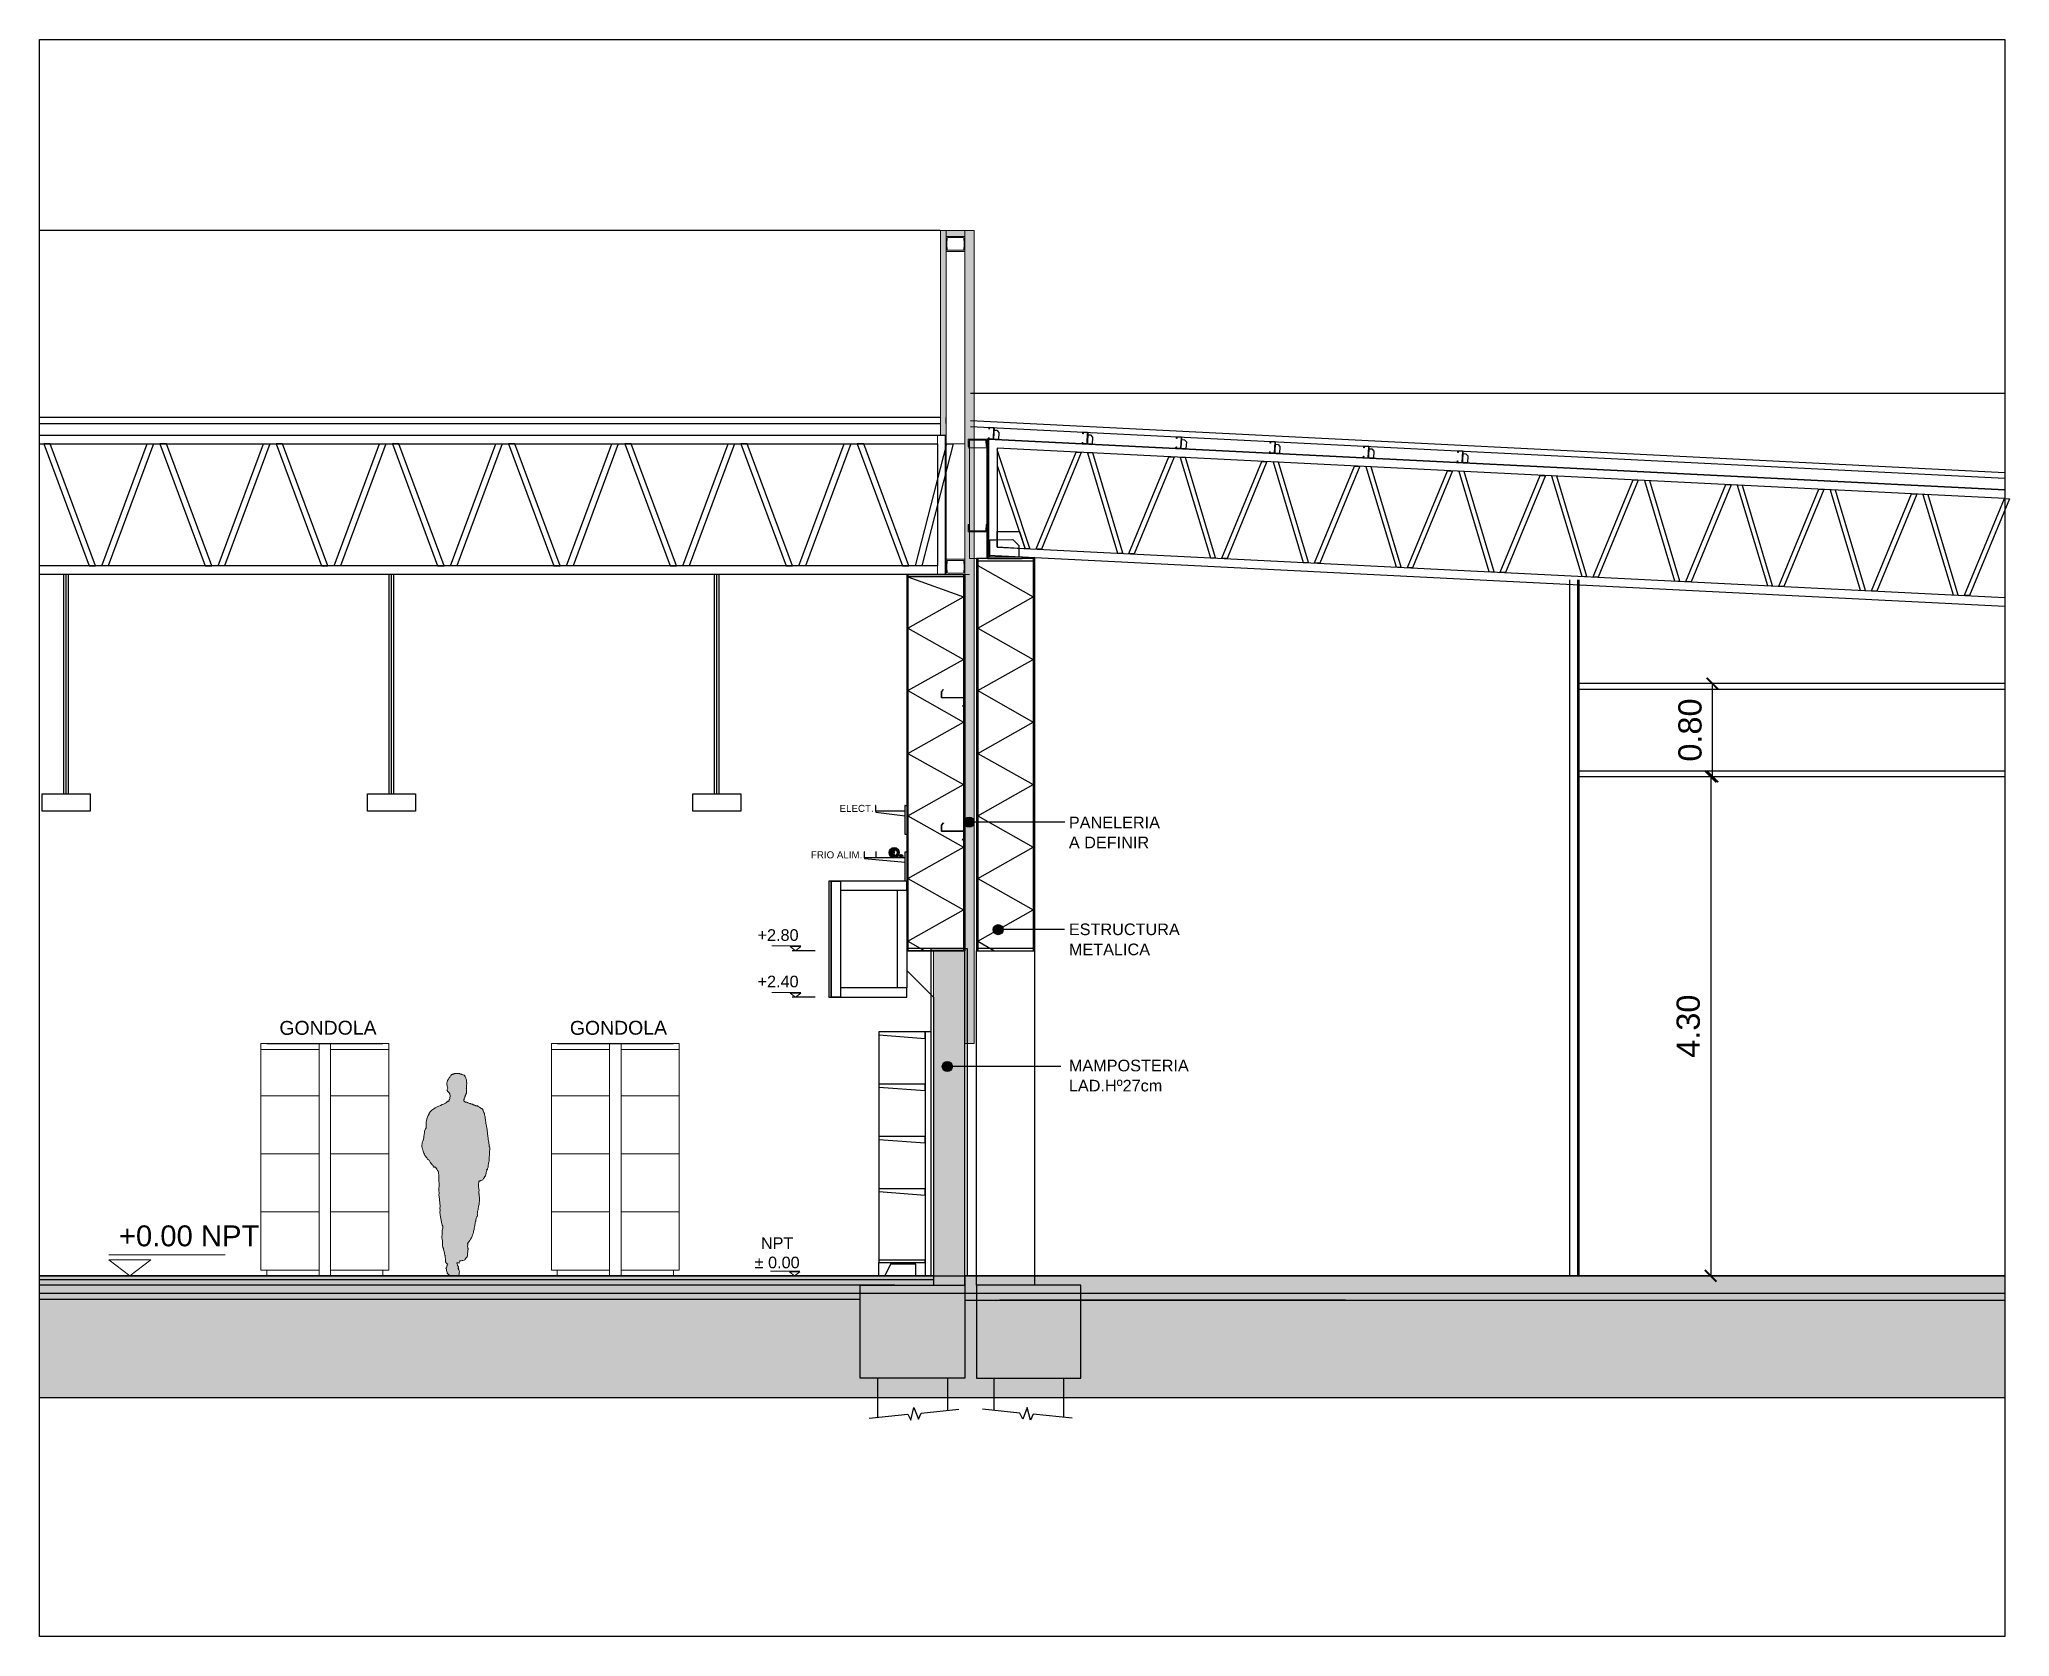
# Model space of a CAD drawing. Header units: inches. Extents: x -309 to 190, y -1585 to -1350.
# Drawn here: x -12.25 to 4.71, y -1411.62 to -1397.86 of the extents above; entities that cross this region are included whole.
import ezdxf

# ---------------------------------------------------------------- set-up
doc = ezdxf.new("R2010")
doc.units = ezdxf.units.IN
doc.header["$MEASUREMENT"] = 0
doc.header["$PDMODE"] = 3
doc.linetypes.add('HIDDEN', pattern=[0.375, 0.25, -0.125])
doc.layers.get('0').update_dxf_attribs({"color": 9, "linetype": 'CONTINUOUS'})
doc.layers.get('DEFPOINTS').update_dxf_attribs({"color": 9, "linetype": 'CONTINUOUS'})
for name, color, linetype, lineweight in [('.1', 9, 'CONTINUOUS', 0), ('cotas', 9, 'CONTINUOUS', 15), ('LOGO SOMBRA', 9, 'CONTINUOUS', 18), ('MUR_REF_MUROS', 9, 'CONTINUOUS', 9), ('MURO 27', 9, 'CONTINUOUS', 9), ('OT_SECCION_EDIFICIO', 9, 'CONTINUOUS', 15), ('referencias 01', 9, 'CONTINUOUS', 18)]:
    doc.layers.add(name, color=color, linetype=linetype, lineweight=lineweight)
for name, color, linetype in [('0-TISI-TITULOS', 9, 'CONTINUOUS'), ('0.50', 9, 'CONTINUOUS'), ('01-TISI-COTAS', 9, 'CONTINUOUS'), ('02', 9, 'CONTINUOUS'), ('10-TEXTO', 9, 'CONTINUOUS'), ('10-TEXTO-20', 9, 'CONTINUOUS'), ('color gris', 9, 'CONTINUOUS'), ('COLOR MURO MUNI', 9, 'CONTINUOUS'), ('condensador', 9, 'HIDDEN'), ('COT', 9, 'CONTINUOUS'), ('COTA REPLANTEO EJE 1', 9, 'CONTINUOUS'), ('ESTRUCTURAS', 9, 'CONTINUOUS'), ('FMR ESTRUCTURA H°A°', 9, 'CONTINUOUS'), ('ladrillo h', 9, 'CONTINUOUS'), ('REVOQUE', 9, 'CONTINUOUS'), ('TEXTOS', 9, 'CONTINUOUS'), ('V1', 9, 'CONTINUOUS')]:
    doc.layers.add(name, color=color, linetype=linetype)
doc.styles.add('COTAS', font='arial.ttf')
doc.styles.add('ROMANS', font='arial.ttf')
doc.dimstyles.new('SERR', dxfattribs={"dimscale": 0, "dimtxt": 0.2, "dimasz": 0.1, "dimexe": 0, "dimexo": 0, "dimgap": 0.09, "dimtad": 1, "dimzin": 0, "dimdsep": 46, "dimtxsty": 'ROMANS', "dimblk1": 'ARCHTICK', "dimblk2": 'ARCHTICK', "dimsah": 1, "dimcen": 0, "dimclrd": 9, "dimclre": 9, "dimclrt": 9, "dimadec": 0, "dimazin": 0, "dimtfac": 1, "dimtix": 1, "dimtofl": 0, "dimtmove": 2, "dimatfit": 3, "dimldrblk": 'ARCHTICK', "dimfxl": 1, "dimtolj": 1, "dimtzin": 0, "dimarcsym": 0})

msp = doc.modelspace()

# ---------------------------------------------------------------- texts
at = {"layer": '10-TEXTO', "style": 'ROMANS'}
for p in [(-10.185, -1406.434), (-7.685, -1406.434)]:
    msp.add_text('GONDOLA', height=0.1197, rotation=0.191, dxfattribs=at).set_placement(p)
at = {"layer": '10-TEXTO-20', "style": 'ROMANS'}
for s, p in [('PANELERIA', (-3.39, -1404.655)), ('A DEFINIR', (-3.39, -1404.827)), ('ESTRUCTURA', (-3.39, -1405.575)), ('METALICA', (-3.39, -1405.748)), ('MAMPOSTERIA', (-3.39, -1406.748)), ('LAD.Hº27cm', (-3.39, -1406.921))]:
    msp.add_text(s, height=0.1, dxfattribs=at).set_placement(p)
at = {"layer": '10-TEXTO-20', "char_height": 0.1, "attachment_point": 5, "style": 'ROMANS'}
for s, insert in [('\\A1;+2.80', (-5.893, -1405.575)), ('\\A1;+2.40', (-5.893, -1405.975)), ('\\A1;NPT\\P%%P 0.00', (-5.901, -1408.311))]:
    msp.add_mtext(s, dxfattribs=dict(at, insert=insert))
at = {"layer": 'cotas', "insert": (-10.962, -1408.166, 0), "char_height": 0.18, "attachment_point": 5, "style": 'COTAS'}
msp.add_mtext('\\A1;+0.00 NPT', dxfattribs=at)
at = {"layer": 'TEXTOS', "char_height": 0.06, "attachment_point": 5, "style": 'COTAS'}
for s, insert in [('\\A1;ELECT.', (-5.217, -1404.484)), ('\\A1;FRIO ALIM.', (-5.389, -1404.884))]:
    msp.add_mtext(s, dxfattribs=dict(at, insert=insert))

# ---------------------------------------------------------------- blocks, each defined once
blk = doc.blocks.new('Z 20060252')
at = {"layer": '01-TISI-COTAS', "ltscale": 3}
for p, q in [((-196, 2), (-4, 2)), ((-196, 0), (-4, 0)), ((-16, 74), (-17, 73)), ((-2, 55), (-17, 73)), ((-1, 56), (-16, 74)), ((-2, 4), (-2, 54)), ((0, 4), (0, 54)), ((-200, -2), (-200, -56)), ((-198, -2), (-198, -56)), ((-198, -59), (-180, -73)), ((-197, -58), (-179, -72)), ((-180, -73), (-179, -72))]:
    blk.add_line(p, q, dxfattribs=at)
for centre, radius, start, end in [((-196, -2), 4, 90, 180), ((-196, -2), 2, 90, 180), ((-4, 4), 2, 270, 0), ((-4, 4), 4, 270, 0), ((-4, 54), 2, 0, 39.6404), ((-4, 54), 4, 0, 39.6404), ((-196, -56), 4, 180, 231.9339), ((-196, -56), 2, 180, 231.9339)]:
    blk.add_arc(centre, radius, start, end, dxfattribs=at)
blk = doc.blocks.new('_ARCHTICK')
at = {"color": 0, "linetype": 'ByBlock', "const_width": 0.15}
blk.add_lwpolyline([(-0.5, -0.5), (0.5, 0.5)], dxfattribs=at)
blk = doc.blocks.new('*D137')
at = {"layer": 'COLOR MURO MUNI', "color": 9, "lineweight": -2, "transparency": 16777216}
for p, q in [((2.149, -1404.209), (2.134, -1404.209)), ((2.134, -1404.209), (2.134, -1408.509)), ((2.149, -1408.509), (2.134, -1408.509))]:
    blk.add_line(p, q, dxfattribs=at)
at = {"layer": 'DEFPOINTS', "color": 0, "transparency": 16777216}
for p in [(2.149, -1404.209), (2.134, -1408.509), (2.149, -1408.509, 0)]:
    blk.add_point(p, dxfattribs=at)
at = {"layer": 'COLOR MURO MUNI', "color": 9, "lineweight": -2, "transparency": 16777216, "xscale": 0.1, "yscale": 0.1, "zscale": 0.1}
for p, rotation in [((2.134, -1404.209), 90), ((2.134, -1408.509), 270)]:
    blk.add_blockref('_ARCHTICK', p, dxfattribs=dict(at, rotation=rotation))
at = {"layer": 'COLOR MURO MUNI', "color": 9, "transparency": 16777216, "insert": (1.942, -1406.359), "char_height": 0.2, "attachment_point": 5, "rotation": 90, "style": 'ROMANS'}
blk.add_mtext('\\A1;4.30', dxfattribs=at)
blk = doc.blocks.new('*D138')
at = {"layer": 'COLOR MURO MUNI', "color": 9, "lineweight": -2, "transparency": 16777216}
for p, q in [((2.149, -1404.209), (2.149, -1403.409)), ((2.134, -1404.209), (2.149, -1404.209))]:
    blk.add_line(p, q, dxfattribs=at)
at = {"layer": 'DEFPOINTS', "color": 0, "transparency": 16777216}
for p in [(2.149, -1403.409), (2.149, -1403.409), (2.134, -1404.209)]:
    blk.add_point(p, dxfattribs=at)
at = {"layer": 'COLOR MURO MUNI', "color": 9, "lineweight": -2, "transparency": 16777216, "xscale": 0.1, "yscale": 0.1, "zscale": 0.1}
for p, rotation in [((2.149, -1403.409), 90), ((2.149, -1404.209), 270)]:
    blk.add_blockref('_ARCHTICK', p, dxfattribs=dict(at, rotation=rotation))
at = {"layer": 'COLOR MURO MUNI', "color": 9, "transparency": 16777216, "insert": (1.957, -1403.809), "char_height": 0.2, "attachment_point": 5, "rotation": 90, "style": 'ROMANS'}
blk.add_mtext('\\A1;0.80', dxfattribs=at)

# ---------------------------------------------------------------- dimensions: what is measured, and where the dimension line sits
at = {"layer": 'COLOR MURO MUNI'}
for base, p1, p2, picture, middle in [((2.149, -1403.409), (2.134, -1404.209), (2.149, -1403.409), '*D138', (1.957, -1403.809)), ((2.134, -1408.509), (2.149, -1404.209), (2.149, -1408.509, 0), '*D137', (1.942, -1406.359))]:
    dim = msp.add_linear_dim(base=base, p1=p1, p2=p2, angle=90, dimstyle='SERR', override={"dimscale": 1, "dimfxl": 0, "dimarcsym": 1}, dxfattribs=at)
    dim.commit()
    dim.dimension.update_dxf_attribs({"geometry": picture, "text_midpoint": middle})

# ---------------------------------------------------------------- hatches: boundary and pattern name
at = {"layer": '.1', "lineweight": 0, "ltscale": 0.05}
msp.add_hatch(color=256, dxfattribs=at).paths.add_polyline_path([(-8.633, -1408.382), (-8.635, -1408.387), (-8.638, -1408.394), (-8.639, -1408.399), (-8.643, -1408.398), (-8.651, -1408.397), (-8.657, -1408.397), (-8.658, -1408.399), (-8.654, -1408.408), (-8.653, -1408.414), (-8.652, -1408.42), (-8.644, -1408.43), (-8.645, -1408.441), (-8.64, -1408.445), (-8.645, -1408.446), (-8.643, -1408.453), (-8.642, -1408.457), (-8.639, -1408.463), (-8.635, -1408.475), (-8.637, -1408.482), (-8.637, -1408.489), (-8.639, -1408.496), (-8.642, -1408.503), (-8.648, -1408.508), (-8.657, -1408.508), (-8.661, -1408.508), (-8.67, -1408.508), (-8.673, -1408.508), (-8.678, -1408.508), (-8.683, -1408.509), (-8.689, -1408.51), (-8.7, -1408.512), (-8.709, -1408.512), (-8.715, -1408.508), (-8.722, -1408.504), (-8.728, -1408.499), (-8.735, -1408.492), (-8.737, -1408.49), (-8.74, -1408.485), (-8.741, -1408.479), (-8.743, -1408.472), (-8.746, -1408.464), (-8.748, -1408.456), (-8.749, -1408.443), (-8.752, -1408.446), (-8.749, -1408.436), (-8.743, -1408.435), (-8.743, -1408.425), (-8.742, -1408.417), (-8.737, -1408.416), (-8.736, -1408.405), (-8.747, -1408.406), (-8.748, -1408.405), (-8.75, -1408.399), (-8.751, -1408.396), (-8.752, -1408.393), (-8.753, -1408.391), (-8.754, -1408.387), (-8.755, -1408.382), (-8.755, -1408.376), (-8.756, -1408.369), (-8.756, -1408.361), (-8.757, -1408.354), (-8.758, -1408.349), (-8.759, -1408.343), (-8.759, -1408.335), (-8.761, -1408.33), (-8.763, -1408.32), (-8.764, -1408.312), (-8.767, -1408.303), (-8.77, -1408.291), (-8.772, -1408.281), (-8.774, -1408.274), (-8.777, -1408.266), (-8.779, -1408.258), (-8.781, -1408.251), (-8.781, -1408.239), (-8.781, -1408.22), (-8.782, -1408.207), (-8.784, -1408.193), (-8.786, -1408.182), (-8.786, -1408.166), (-8.785, -1408.155), (-8.785, -1408.142), (-8.784, -1408.128), (-8.784, -1408.122), (-8.781, -1408.106), (-8.779, -1408.097), (-8.779, -1408.082), (-8.783, -1408.073), (-8.788, -1408.059), (-8.79, -1408.05), (-8.794, -1408.029), (-8.798, -1408.002), (-8.8, -1407.983), (-8.803, -1407.961), (-8.802, -1407.946), (-8.803, -1407.925), (-8.802, -1407.913), (-8.804, -1407.881), (-8.805, -1407.872), (-8.806, -1407.864), (-8.807, -1407.847), (-8.81, -1407.831), (-8.812, -1407.811), (-8.811, -1407.8), (-8.813, -1407.77), (-8.812, -1407.76), (-8.811, -1407.732), (-8.811, -1407.719), (-8.813, -1407.686), (-8.813, -1407.679), (-8.814, -1407.66), (-8.814, -1407.645), (-8.815, -1407.622), (-8.815, -1407.614), (-8.819, -1407.609), (-8.823, -1407.601), (-8.827, -1407.595), (-8.831, -1407.589), (-8.836, -1407.582), (-8.841, -1407.574), (-8.846, -1407.573), (-8.851, -1407.571), (-8.854, -1407.574), (-8.858, -1407.573), (-8.861, -1407.568), (-8.863, -1407.559), (-8.869, -1407.553), (-8.875, -1407.544), (-8.881, -1407.538), (-8.887, -1407.531), (-8.895, -1407.514), (-8.903, -1407.51), (-8.909, -1407.503), (-8.917, -1407.493), (-8.932, -1407.473), (-8.936, -1407.462), (-8.942, -1407.452), (-8.946, -1407.444), (-8.948, -1407.436), (-8.951, -1407.425), (-8.953, -1407.419), (-8.957, -1407.406), (-8.958, -1407.396), (-8.96, -1407.387), (-8.957, -1407.369), (-8.955, -1407.361), (-8.951, -1407.348), (-8.949, -1407.34), (-8.943, -1407.321), (-8.942, -1407.308), (-8.939, -1407.293), (-8.937, -1407.275), (-8.935, -1407.263), (-8.93, -1407.25), (-8.927, -1407.243), (-8.922, -1407.234), (-8.921, -1407.212), (-8.923, -1407.199), (-8.922, -1407.186), (-8.919, -1407.168), (-8.912, -1407.149), (-8.911, -1407.144), (-8.904, -1407.127), (-8.897, -1407.115), (-8.895, -1407.108), (-8.888, -1407.098), (-8.874, -1407.083), (-8.856, -1407.071), (-8.843, -1407.062), (-8.827, -1407.053), (-8.82, -1407.051), (-8.813, -1407.048), (-8.799, -1407.041), (-8.783, -1407.034), (-8.774, -1407.031), (-8.767, -1407.028), (-8.756, -1407.021), (-8.748, -1407.015), (-8.737, -1407.005), (-8.728, -1407.007), (-8.727, -1407), (-8.721, -1406.991), (-8.718, -1406.982), (-8.717, -1406.978), (-8.717, -1406.974), (-8.716, -1406.966), (-8.716, -1406.962), (-8.716, -1406.956), (-8.717, -1406.948), (-8.719, -1406.942), (-8.724, -1406.934), (-8.726, -1406.931), (-8.733, -1406.924), (-8.736, -1406.921), (-8.741, -1406.912), (-8.741, -1406.908), (-8.74, -1406.903), (-8.735, -1406.892), (-8.739, -1406.883), (-8.741, -1406.878), (-8.742, -1406.869), (-8.744, -1406.861), (-8.744, -1406.855), (-8.744, -1406.849), (-8.74, -1406.838), (-8.739, -1406.83), (-8.738, -1406.826), (-8.729, -1406.814), (-8.723, -1406.803), (-8.719, -1406.797), (-8.712, -1406.788), (-8.708, -1406.783), (-8.706, -1406.78), (-8.705, -1406.778), (-8.701, -1406.776), (-8.699, -1406.776), (-8.697, -1406.775), (-8.694, -1406.773), (-8.692, -1406.773), (-8.688, -1406.771), (-8.683, -1406.769), (-8.681, -1406.769), (-8.677, -1406.768), (-8.674, -1406.768), (-8.667, -1406.767), (-8.661, -1406.766), (-8.657, -1406.766), (-8.654, -1406.767), (-8.649, -1406.767), (-8.64, -1406.768), (-8.636, -1406.768), (-8.632, -1406.769), (-8.625, -1406.771), (-8.621, -1406.773), (-8.619, -1406.773), (-8.615, -1406.775), (-8.612, -1406.776), (-8.606, -1406.778), (-8.603, -1406.779), (-8.599, -1406.78), (-8.596, -1406.782), (-8.593, -1406.783), (-8.592, -1406.784), (-8.589, -1406.787), (-8.589, -1406.789), (-8.587, -1406.792), (-8.584, -1406.798), (-8.583, -1406.799), (-8.581, -1406.804), (-8.579, -1406.809), (-8.579, -1406.81), (-8.578, -1406.814), (-8.577, -1406.816), (-8.576, -1406.82), (-8.576, -1406.821), (-8.576, -1406.826), (-8.575, -1406.83), (-8.575, -1406.832), (-8.575, -1406.834), (-8.575, -1406.835), (-8.573, -1406.84), (-8.573, -1406.84), (-8.574, -1406.845), (-8.573, -1406.85), (-8.573, -1406.859), (-8.575, -1406.865), (-8.575, -1406.871), (-8.576, -1406.873), (-8.576, -1406.878), (-8.576, -1406.882), (-8.576, -1406.888), (-8.575, -1406.889), (-8.574, -1406.89), (-8.574, -1406.892), (-8.576, -1406.895), (-8.576, -1406.898), (-8.577, -1406.9), (-8.576, -1406.903), (-8.576, -1406.905), (-8.575, -1406.908), (-8.575, -1406.911), (-8.574, -1406.914), (-8.574, -1406.92), (-8.574, -1406.922), (-8.574, -1406.925), (-8.574, -1406.929), (-8.574, -1406.933), (-8.575, -1406.936), (-8.577, -1406.939), (-8.578, -1406.943), (-8.579, -1406.945), (-8.58, -1406.948), (-8.581, -1406.951), (-8.582, -1406.955), (-8.586, -1406.958), (-8.586, -1406.961), (-8.587, -1406.964), (-8.587, -1406.966), (-8.589, -1406.968), (-8.589, -1406.969), (-8.59, -1406.971), (-8.592, -1406.978), (-8.594, -1406.98), (-8.595, -1406.982), (-8.595, -1406.984), (-8.595, -1406.987), (-8.596, -1406.991), (-8.597, -1406.994), (-8.597, -1406.996), (-8.597, -1406.998), (-8.597, -1407.001), (-8.596, -1407.004), (-8.594, -1407.005), (-8.593, -1407.005), (-8.592, -1407.01), (-8.588, -1407.01), (-8.586, -1407.011), (-8.584, -1407.012), (-8.583, -1407.012), (-8.58, -1407.014), (-8.577, -1407.014), (-8.574, -1407.014), (-8.571, -1407.014), (-8.567, -1407.016), (-8.565, -1407.017), (-8.563, -1407.018), (-8.56, -1407.019), (-8.556, -1407.022), (-8.548, -1407.025), (-8.543, -1407.026), (-8.539, -1407.027), (-8.534, -1407.029), (-8.53, -1407.03), (-8.527, -1407.031), (-8.523, -1407.032), (-8.518, -1407.035), (-8.512, -1407.037), (-8.51, -1407.038), (-8.505, -1407.04), (-8.503, -1407.04), (-8.498, -1407.042), (-8.493, -1407.044), (-8.49, -1407.045), (-8.484, -1407.045), (-8.48, -1407.046), (-8.476, -1407.048), (-8.473, -1407.05), (-8.469, -1407.053), (-8.464, -1407.056), (-8.46, -1407.058), (-8.447, -1407.067), (-8.443, -1407.069), (-8.44, -1407.071), (-8.437, -1407.075), (-8.434, -1407.079), (-8.432, -1407.083), (-8.43, -1407.089), (-8.427, -1407.096), (-8.425, -1407.101), (-8.421, -1407.112), (-8.419, -1407.125), (-8.418, -1407.131), (-8.415, -1407.141), (-8.413, -1407.153), (-8.411, -1407.163), (-8.411, -1407.171), (-8.409, -1407.183), (-8.407, -1407.194), (-8.405, -1407.208), (-8.402, -1407.22), (-8.399, -1407.237), (-8.398, -1407.247), (-8.396, -1407.261), (-8.395, -1407.274), (-8.394, -1407.288), (-8.392, -1407.303), (-8.391, -1407.307), (-8.391, -1407.312), (-8.391, -1407.313), (-8.389, -1407.318), (-8.388, -1407.322), (-8.388, -1407.331), (-8.387, -1407.337), (-8.386, -1407.344), (-8.384, -1407.35), (-8.383, -1407.359), (-8.382, -1407.367), (-8.382, -1407.37), (-8.379, -1407.377), (-8.379, -1407.384), (-8.379, -1407.395), (-8.378, -1407.399), (-8.375, -1407.407), (-8.375, -1407.417), (-8.375, -1407.424), (-8.376, -1407.433), (-8.377, -1407.441), (-8.377, -1407.447), (-8.377, -1407.452), (-8.378, -1407.462), (-8.378, -1407.474), (-8.379, -1407.485), (-8.379, -1407.489), (-8.38, -1407.499), (-8.379, -1407.51), (-8.38, -1407.518), (-8.382, -1407.531), (-8.385, -1407.54), (-8.386, -1407.546), (-8.387, -1407.553), (-8.387, -1407.558), (-8.388, -1407.567), (-8.389, -1407.573), (-8.39, -1407.579), (-8.393, -1407.585), (-8.394, -1407.59), (-8.395, -1407.591), (-8.398, -1407.592), (-8.4, -1407.592), (-8.402, -1407.593), (-8.401, -1407.598), (-8.401, -1407.604), (-8.402, -1407.611), (-8.404, -1407.62), (-8.405, -1407.626), (-8.407, -1407.632), (-8.409, -1407.642), (-8.411, -1407.648), (-8.415, -1407.652), (-8.419, -1407.656), (-8.421, -1407.661), (-8.425, -1407.668), (-8.428, -1407.672), (-8.435, -1407.681), (-8.438, -1407.683), (-8.443, -1407.685), (-8.451, -1407.689), (-8.454, -1407.69), (-8.46, -1407.692), (-8.463, -1407.693), (-8.466, -1407.695), (-8.468, -1407.695), (-8.469, -1407.703), (-8.469, -1407.708), (-8.47, -1407.714), (-8.47, -1407.722), (-8.471, -1407.727), (-8.471, -1407.737), (-8.47, -1407.746), (-8.469, -1407.752), (-8.468, -1407.759), (-8.467, -1407.77), (-8.467, -1407.774), (-8.468, -1407.784), (-8.468, -1407.789), (-8.468, -1407.802), (-8.467, -1407.806), (-8.466, -1407.81), (-8.465, -1407.822), (-8.464, -1407.832), (-8.463, -1407.839), (-8.463, -1407.845), (-8.464, -1407.86), (-8.464, -1407.868), (-8.465, -1407.875), (-8.466, -1407.879), (-8.466, -1407.891), (-8.467, -1407.894), (-8.471, -1407.91), (-8.472, -1407.918), (-8.473, -1407.928), (-8.474, -1407.94), (-8.479, -1407.952), (-8.48, -1407.959), (-8.481, -1407.97), (-8.484, -1407.975), (-8.48, -1407.983), (-8.48, -1407.989), (-8.482, -1407.998), (-8.486, -1408.002), (-8.489, -1408.006), (-8.491, -1408.013), (-8.491, -1408.017), (-8.493, -1408.027), (-8.495, -1408.037), (-8.496, -1408.042), (-8.499, -1408.052), (-8.501, -1408.06), (-8.503, -1408.069), (-8.504, -1408.078), (-8.506, -1408.086), (-8.508, -1408.099), (-8.51, -1408.109), (-8.513, -1408.123), (-8.514, -1408.132), (-8.517, -1408.143), (-8.523, -1408.156), (-8.526, -1408.166), (-8.527, -1408.168), (-8.532, -1408.181), (-8.54, -1408.194), (-8.546, -1408.206), (-8.554, -1408.215), (-8.566, -1408.23), (-8.564, -1408.234), (-8.564, -1408.242), (-8.565, -1408.255), (-8.564, -1408.264), (-8.564, -1408.268), (-8.562, -1408.27), (-8.56, -1408.274), (-8.559, -1408.278), (-8.559, -1408.284), (-8.562, -1408.285), (-8.563, -1408.293), (-8.563, -1408.299), (-8.564, -1408.306), (-8.566, -1408.315), (-8.567, -1408.325), (-8.567, -1408.329), (-8.566, -1408.339), (-8.568, -1408.345), (-8.574, -1408.351), (-8.577, -1408.353), (-8.579, -1408.356), (-8.585, -1408.366), (-8.589, -1408.37), (-8.596, -1408.374), (-8.606, -1408.377), (-8.612, -1408.378), (-8.62, -1408.379), (-8.627, -1408.379), (-8.629, -1408.379)])
h = msp.add_hatch(color=256)
h.dxf.hatch_style = 1
edge = h.paths.add_edge_path()
edge.add_arc((-4.248, -1404.602), 0.0433, 0, 360)
h = msp.add_hatch()
h.set_pattern_fill('HONEY', color=256, scale=0.04)
h.set_pattern_definition([(0, (-274.459841, -917.400465), (0.0075, 0.00433012702), [0.005, -0.01]), (120, (-274.459841, -917.400465), (-0.0075, 0.00433012702), [0.005, -0.01]), (60, (-274.459841, -917.400465), (0, 0.008660254038), [-0.01, 0.005])])
h.paths.add_polyline_path([(-4.937, -1404.865, 0.398927), (-4.896, -1404.909), (-4.891, -1404.909, 0.398927), (-4.85, -1404.865, 1)])
h.paths.add_polyline_path([(-4.866, -1404.865, -1), (-4.921, -1404.865, -1)], flags=16)
h = msp.add_hatch(color=256)
h.dxf.hatch_style = 1
h.paths.add_polyline_path([(-4.913, -1404.845, 0.198912), (-4.921, -1404.865, 0.599424), (-4.878, -1404.888), (-4.879, -1404.888, -0.82148), (-4.894, -1404.865, 1)])
h = msp.add_hatch(color=256)
h.dxf.hatch_style = 1
h.paths.add_polyline_path([(-4.843, -1404.885, 0.198912), (-4.847, -1404.895, 0.651507), (-4.824, -1404.905), (-4.824, -1404.905, -0.954787), (-4.833, -1404.895, 1)])
h = msp.add_hatch(color=256)
h.dxf.hatch_style = 1
edge = h.paths.add_edge_path()
edge.add_arc((-3.998, -1405.528), 0.0433, 0, 360)
h = msp.add_hatch(color=256)
h.dxf.hatch_style = 1
edge = h.paths.add_edge_path()
edge.add_arc((-4.436, -1406.706), 0.0433, 0, 360)
at = {"layer": '0.50'}
for points in [[(-4.496, -1401.269), (-4.496, -1399.509), (-4.266, -1399.509), (-4.266, -1399.545), (-4.266, -1399.559), (-4.286, -1399.559), (-4.286, -1399.559), (-4.446, -1399.559), (-4.446, -1401.269)], [(-4.206, -1399.509), (-4.206, -1406.507), (-4.286, -1406.507), (-4.286, -1399.509)]]:
    msp.add_hatch(color=256, dxfattribs=at).paths.add_polyline_path(points)
h = msp.add_hatch(dxfattribs=at)
h.set_pattern_fill('ANSI36', color=256, scale=0.4)
h.set_pattern_definition([(45, (541.309815, -974.905053), (0.0265165043, 0.0972271824), [0.125, -0.025, 0, -0.025])])
h.paths.add_polyline_path([(-12.251, -1408.659), (-12.251, -1409.559), (4.666, -1409.559), (4.666, -1408.659)])
at = {"layer": 'color gris'}
for points in [[(-12.251, -1408.509), (-12.251, -1408.589), (-4.557, -1408.589), (-4.557, -1408.509)], [(4.666, -1408.719), (4.666, -1408.509), (-4.287, -1408.509), (-4.287, -1408.719)], [(-4.186, -1409.389), (-3.286, -1409.389), (-3.286, -1408.589), (-4.186, -1408.589)]]:
    msp.add_hatch(color=256, dxfattribs=at).paths.add_polyline_path(points)
h = msp.add_hatch(color=256, dxfattribs=at)
h.paths.add_polyline_path([(-5.187, -1409.389), (-4.287, -1409.389), (-4.287, -1408.589), (-5.187, -1408.589)])
h.paths.add_polyline_path([(-12.251, -1408.589), (-12.251, -1408.709), (-5.187, -1408.709), (-5.187, -1408.589)])
at = {"layer": 'MURO 27'}
msp.add_hatch(color=256, dxfattribs=at).paths.add_polyline_path([(-4.555, -1405.709), (-4.285, -1405.709), (-4.285, -1408.589), (-4.555, -1408.589)])

# ---------------------------------------------------------------- linework, layer by layer
at = {"layer": '.1', "lineweight": 0, "ltscale": 0.05, "elevation": 0}
msp.add_lwpolyline([(-8.633, -1408.382), (-8.635, -1408.387), (-8.638, -1408.394), (-8.639, -1408.399), (-8.643, -1408.398), (-8.651, -1408.397), (-8.657, -1408.397), (-8.658, -1408.399), (-8.654, -1408.408), (-8.653, -1408.414), (-8.652, -1408.42), (-8.644, -1408.43), (-8.645, -1408.441), (-8.64, -1408.445), (-8.645, -1408.446), (-8.643, -1408.453), (-8.642, -1408.457), (-8.639, -1408.463), (-8.635, -1408.475), (-8.637, -1408.482), (-8.637, -1408.489), (-8.639, -1408.496), (-8.642, -1408.503), (-8.648, -1408.508), (-8.657, -1408.508), (-8.661, -1408.508), (-8.67, -1408.508), (-8.673, -1408.508), (-8.678, -1408.508), (-8.683, -1408.509), (-8.689, -1408.51), (-8.7, -1408.512), (-8.709, -1408.512), (-8.715, -1408.508), (-8.722, -1408.504), (-8.728, -1408.499), (-8.735, -1408.492), (-8.737, -1408.49), (-8.74, -1408.485), (-8.741, -1408.479), (-8.743, -1408.472), (-8.746, -1408.464), (-8.748, -1408.456), (-8.749, -1408.443), (-8.752, -1408.446), (-8.749, -1408.436), (-8.743, -1408.435), (-8.743, -1408.425), (-8.742, -1408.417), (-8.737, -1408.416), (-8.736, -1408.405), (-8.747, -1408.406), (-8.748, -1408.405), (-8.75, -1408.399), (-8.751, -1408.396), (-8.752, -1408.393), (-8.753, -1408.391), (-8.754, -1408.387), (-8.755, -1408.382), (-8.755, -1408.376), (-8.756, -1408.369), (-8.756, -1408.361), (-8.757, -1408.354), (-8.758, -1408.349), (-8.759, -1408.343), (-8.759, -1408.335), (-8.761, -1408.33), (-8.763, -1408.32), (-8.764, -1408.312), (-8.767, -1408.303), (-8.77, -1408.291), (-8.772, -1408.281), (-8.774, -1408.274), (-8.777, -1408.266), (-8.779, -1408.258), (-8.781, -1408.251), (-8.781, -1408.239), (-8.781, -1408.22), (-8.782, -1408.207), (-8.784, -1408.193), (-8.786, -1408.182), (-8.786, -1408.166), (-8.785, -1408.155), (-8.785, -1408.142), (-8.784, -1408.128), (-8.784, -1408.122), (-8.781, -1408.106), (-8.779, -1408.097), (-8.779, -1408.082), (-8.783, -1408.073), (-8.788, -1408.059), (-8.79, -1408.05), (-8.794, -1408.029), (-8.798, -1408.002), (-8.8, -1407.983), (-8.803, -1407.961), (-8.802, -1407.946), (-8.803, -1407.925), (-8.802, -1407.913), (-8.804, -1407.881), (-8.805, -1407.872), (-8.806, -1407.864), (-8.807, -1407.847), (-8.81, -1407.831), (-8.812, -1407.811), (-8.811, -1407.8), (-8.813, -1407.77), (-8.812, -1407.76), (-8.811, -1407.732), (-8.811, -1407.719), (-8.813, -1407.686), (-8.813, -1407.679), (-8.814, -1407.66), (-8.814, -1407.645), (-8.815, -1407.622), (-8.815, -1407.614), (-8.819, -1407.609), (-8.823, -1407.601), (-8.827, -1407.595), (-8.831, -1407.589), (-8.836, -1407.582), (-8.841, -1407.574), (-8.846, -1407.573), (-8.851, -1407.571), (-8.854, -1407.574), (-8.858, -1407.573), (-8.861, -1407.568), (-8.863, -1407.559), (-8.869, -1407.553), (-8.875, -1407.544), (-8.881, -1407.538), (-8.887, -1407.531), (-8.895, -1407.514), (-8.903, -1407.51), (-8.909, -1407.503), (-8.917, -1407.493), (-8.932, -1407.473), (-8.936, -1407.462), (-8.942, -1407.452), (-8.946, -1407.444), (-8.948, -1407.436), (-8.951, -1407.425), (-8.953, -1407.419), (-8.957, -1407.406), (-8.958, -1407.396), (-8.96, -1407.387), (-8.957, -1407.369), (-8.955, -1407.361), (-8.951, -1407.348), (-8.949, -1407.34), (-8.943, -1407.321), (-8.942, -1407.308), (-8.939, -1407.293), (-8.937, -1407.275), (-8.935, -1407.263), (-8.93, -1407.25), (-8.927, -1407.243), (-8.922, -1407.234), (-8.921, -1407.212), (-8.923, -1407.199), (-8.922, -1407.186), (-8.919, -1407.168), (-8.912, -1407.149), (-8.911, -1407.144), (-8.904, -1407.127), (-8.897, -1407.115), (-8.895, -1407.108), (-8.888, -1407.098), (-8.874, -1407.083), (-8.856, -1407.071), (-8.843, -1407.062), (-8.827, -1407.053), (-8.82, -1407.051), (-8.813, -1407.048), (-8.799, -1407.041), (-8.783, -1407.034), (-8.774, -1407.031), (-8.767, -1407.028), (-8.756, -1407.021), (-8.748, -1407.015), (-8.737, -1407.005), (-8.728, -1407.007), (-8.727, -1407), (-8.721, -1406.991), (-8.718, -1406.982), (-8.717, -1406.978), (-8.717, -1406.974), (-8.716, -1406.966), (-8.716, -1406.962), (-8.716, -1406.956), (-8.717, -1406.948), (-8.719, -1406.942), (-8.724, -1406.934), (-8.726, -1406.931), (-8.733, -1406.924), (-8.736, -1406.921), (-8.741, -1406.912), (-8.741, -1406.908), (-8.74, -1406.903), (-8.735, -1406.892), (-8.739, -1406.883), (-8.741, -1406.878), (-8.742, -1406.869), (-8.744, -1406.861), (-8.744, -1406.855), (-8.744, -1406.849), (-8.74, -1406.838), (-8.739, -1406.83), (-8.738, -1406.826), (-8.729, -1406.814), (-8.723, -1406.803), (-8.719, -1406.797), (-8.712, -1406.788), (-8.708, -1406.783), (-8.706, -1406.78), (-8.705, -1406.778), (-8.701, -1406.776), (-8.699, -1406.776), (-8.697, -1406.775), (-8.694, -1406.773), (-8.692, -1406.773), (-8.688, -1406.771), (-8.683, -1406.769), (-8.681, -1406.769), (-8.677, -1406.768), (-8.674, -1406.768), (-8.667, -1406.767), (-8.661, -1406.766), (-8.657, -1406.766), (-8.654, -1406.767), (-8.649, -1406.767), (-8.64, -1406.768), (-8.636, -1406.768), (-8.632, -1406.769), (-8.625, -1406.771), (-8.621, -1406.773), (-8.619, -1406.773), (-8.615, -1406.775), (-8.612, -1406.776), (-8.606, -1406.778), (-8.603, -1406.779), (-8.599, -1406.78), (-8.596, -1406.782), (-8.593, -1406.783), (-8.592, -1406.784), (-8.589, -1406.787), (-8.589, -1406.789), (-8.587, -1406.792), (-8.584, -1406.798), (-8.583, -1406.799), (-8.581, -1406.804), (-8.579, -1406.809), (-8.579, -1406.81), (-8.578, -1406.814), (-8.577, -1406.816), (-8.576, -1406.82), (-8.576, -1406.821), (-8.576, -1406.826), (-8.575, -1406.83), (-8.575, -1406.832), (-8.575, -1406.834), (-8.575, -1406.835), (-8.573, -1406.84), (-8.573, -1406.84), (-8.574, -1406.845), (-8.573, -1406.85), (-8.573, -1406.859), (-8.575, -1406.865), (-8.575, -1406.871), (-8.576, -1406.873), (-8.576, -1406.878), (-8.576, -1406.882), (-8.576, -1406.888), (-8.575, -1406.889), (-8.574, -1406.89), (-8.574, -1406.892), (-8.576, -1406.895), (-8.576, -1406.898), (-8.577, -1406.9), (-8.576, -1406.903), (-8.576, -1406.905), (-8.575, -1406.908), (-8.575, -1406.911), (-8.574, -1406.914), (-8.574, -1406.92), (-8.574, -1406.922), (-8.574, -1406.925), (-8.574, -1406.929), (-8.574, -1406.933), (-8.575, -1406.936), (-8.577, -1406.939), (-8.578, -1406.943), (-8.579, -1406.945), (-8.58, -1406.948), (-8.581, -1406.951), (-8.582, -1406.955), (-8.586, -1406.958), (-8.586, -1406.961), (-8.587, -1406.964), (-8.587, -1406.966), (-8.589, -1406.968), (-8.589, -1406.969), (-8.59, -1406.971), (-8.592, -1406.978), (-8.594, -1406.98), (-8.595, -1406.982), (-8.595, -1406.984), (-8.595, -1406.987), (-8.596, -1406.991), (-8.597, -1406.994), (-8.597, -1406.996), (-8.597, -1406.998), (-8.597, -1407.001), (-8.596, -1407.004), (-8.594, -1407.005), (-8.593, -1407.005), (-8.592, -1407.01), (-8.588, -1407.01), (-8.586, -1407.011), (-8.584, -1407.012), (-8.583, -1407.012), (-8.58, -1407.014), (-8.577, -1407.014), (-8.574, -1407.014), (-8.571, -1407.014), (-8.567, -1407.016), (-8.565, -1407.017), (-8.563, -1407.018), (-8.56, -1407.019), (-8.556, -1407.022), (-8.548, -1407.025), (-8.543, -1407.026), (-8.539, -1407.027), (-8.534, -1407.029), (-8.53, -1407.03), (-8.527, -1407.031), (-8.523, -1407.032), (-8.518, -1407.035), (-8.512, -1407.037), (-8.51, -1407.038), (-8.505, -1407.04), (-8.503, -1407.04), (-8.498, -1407.042), (-8.493, -1407.044), (-8.49, -1407.045), (-8.484, -1407.045), (-8.48, -1407.046), (-8.476, -1407.048), (-8.473, -1407.05), (-8.469, -1407.053), (-8.464, -1407.056), (-8.46, -1407.058), (-8.447, -1407.067), (-8.443, -1407.069), (-8.44, -1407.071), (-8.437, -1407.075), (-8.434, -1407.079), (-8.432, -1407.083), (-8.43, -1407.089), (-8.427, -1407.096), (-8.425, -1407.101), (-8.421, -1407.112), (-8.419, -1407.125), (-8.418, -1407.131), (-8.415, -1407.141), (-8.413, -1407.153), (-8.411, -1407.163), (-8.411, -1407.171), (-8.409, -1407.183), (-8.407, -1407.194), (-8.405, -1407.208), (-8.402, -1407.22), (-8.399, -1407.237), (-8.398, -1407.247), (-8.396, -1407.261), (-8.395, -1407.274), (-8.394, -1407.288), (-8.392, -1407.303), (-8.391, -1407.307), (-8.391, -1407.312), (-8.391, -1407.313), (-8.389, -1407.318), (-8.388, -1407.322), (-8.388, -1407.331), (-8.387, -1407.337), (-8.386, -1407.344), (-8.384, -1407.35), (-8.383, -1407.359), (-8.382, -1407.367), (-8.382, -1407.37), (-8.379, -1407.377), (-8.379, -1407.384), (-8.379, -1407.395), (-8.378, -1407.399), (-8.375, -1407.407), (-8.375, -1407.417), (-8.375, -1407.424), (-8.376, -1407.433), (-8.377, -1407.441), (-8.377, -1407.447), (-8.377, -1407.452), (-8.378, -1407.462), (-8.378, -1407.474), (-8.379, -1407.485), (-8.379, -1407.489), (-8.38, -1407.499), (-8.379, -1407.51), (-8.38, -1407.518), (-8.382, -1407.531), (-8.385, -1407.54), (-8.386, -1407.546), (-8.387, -1407.553), (-8.387, -1407.558), (-8.388, -1407.567), (-8.389, -1407.573), (-8.39, -1407.579), (-8.393, -1407.585), (-8.394, -1407.59), (-8.395, -1407.591), (-8.398, -1407.592), (-8.4, -1407.592), (-8.402, -1407.593), (-8.401, -1407.598), (-8.401, -1407.604), (-8.402, -1407.611), (-8.404, -1407.62), (-8.405, -1407.626), (-8.407, -1407.632), (-8.409, -1407.642), (-8.411, -1407.648), (-8.415, -1407.652), (-8.419, -1407.656), (-8.421, -1407.661), (-8.425, -1407.668), (-8.428, -1407.672), (-8.435, -1407.681), (-8.438, -1407.683), (-8.443, -1407.685), (-8.451, -1407.689), (-8.454, -1407.69), (-8.46, -1407.692), (-8.463, -1407.693), (-8.466, -1407.695), (-8.468, -1407.695), (-8.469, -1407.703), (-8.469, -1407.708), (-8.47, -1407.714), (-8.47, -1407.722), (-8.471, -1407.727), (-8.471, -1407.737), (-8.47, -1407.746), (-8.469, -1407.752), (-8.468, -1407.759), (-8.467, -1407.77), (-8.467, -1407.774), (-8.468, -1407.784), (-8.468, -1407.789), (-8.468, -1407.802), (-8.467, -1407.806), (-8.466, -1407.81), (-8.465, -1407.822), (-8.464, -1407.832), (-8.463, -1407.839), (-8.463, -1407.845), (-8.464, -1407.86), (-8.464, -1407.868), (-8.465, -1407.875), (-8.466, -1407.879), (-8.466, -1407.891), (-8.467, -1407.894), (-8.471, -1407.91), (-8.472, -1407.918), (-8.473, -1407.928), (-8.474, -1407.94), (-8.479, -1407.952), (-8.48, -1407.959), (-8.481, -1407.97), (-8.484, -1407.975), (-8.48, -1407.983), (-8.48, -1407.989), (-8.482, -1407.998), (-8.486, -1408.002), (-8.489, -1408.006), (-8.491, -1408.013), (-8.491, -1408.017), (-8.493, -1408.027), (-8.495, -1408.037), (-8.496, -1408.042), (-8.499, -1408.052), (-8.501, -1408.06), (-8.503, -1408.069), (-8.504, -1408.078), (-8.506, -1408.086), (-8.508, -1408.099), (-8.51, -1408.109), (-8.513, -1408.123), (-8.514, -1408.132), (-8.517, -1408.143), (-8.523, -1408.156), (-8.526, -1408.166), (-8.527, -1408.168), (-8.532, -1408.181), (-8.54, -1408.194), (-8.546, -1408.206), (-8.554, -1408.215), (-8.566, -1408.23), (-8.564, -1408.234), (-8.564, -1408.242), (-8.565, -1408.255), (-8.564, -1408.264), (-8.564, -1408.268), (-8.562, -1408.27), (-8.56, -1408.274), (-8.559, -1408.278), (-8.559, -1408.284), (-8.562, -1408.285), (-8.563, -1408.293), (-8.563, -1408.299), (-8.564, -1408.306), (-8.566, -1408.315), (-8.567, -1408.325), (-8.567, -1408.329), (-8.566, -1408.339), (-8.568, -1408.345), (-8.574, -1408.351), (-8.577, -1408.353), (-8.579, -1408.356), (-8.585, -1408.366), (-8.589, -1408.37), (-8.596, -1408.374), (-8.606, -1408.377), (-8.612, -1408.378), (-8.62, -1408.379), (-8.627, -1408.379), (-8.629, -1408.379), (-8.633, -1408.382)], dxfattribs=at)
for p, q in [((-4.032, -1401.306), (-4.092, -1401.303)), ((-12.041, -1404.358, 0), (-12.041, -1402.469, 0)), ((-12.021, -1404.358, 0), (-12.021, -1402.469, 0)), ((-12.001, -1404.358, 0), (-12.001, -1402.469, 0)), ((-9.241, -1404.358, 0), (-9.241, -1402.469, 0)), ((-9.221, -1404.358, 0), (-9.221, -1402.469, 0)), ((-9.201, -1404.358, 0), (-9.201, -1402.469, 0)), ((-6.441, -1404.358, 0), (-6.441, -1402.469, 0)), ((-6.421, -1404.358, 0), (-6.421, -1402.469, 0)), ((-6.401, -1404.358, 0), (-6.401, -1402.469, 0))]:
    msp.add_line(p, q)
for points in [[(4.666, -1411.615), (-12.251, -1411.615), (-12.251, -1397.862), (4.666, -1397.862)], [(-3.328, -1401.416), (-3.283, -1401.418), (-3.627, -1402.252), (-3.672, -1402.25)], [(-3.185, -1401.423), (-3.23, -1401.421), (-2.971, -1402.285), (-2.926, -1402.287)], [(-2.529, -1401.456), (-2.484, -1401.458), (-2.828, -1402.292), (-2.873, -1402.29)], [(-2.386, -1401.463), (-2.431, -1401.461), (-2.172, -1402.325), (-2.127, -1402.327)], [(-1.73, -1401.496), (-1.685, -1401.498), (-2.029, -1402.332), (-2.074, -1402.33)], [(-1.587, -1401.503), (-1.632, -1401.501), (-1.373, -1402.365), (-1.328, -1402.367)], [(-0.931, -1401.536), (-0.886, -1401.538), (-1.23, -1402.372), (-1.275, -1402.37)], [(-0.788, -1401.543), (-0.833, -1401.541), (-0.574, -1402.405), (-0.529, -1402.407)], [(-0.132, -1401.576), (-0.087, -1401.578), (-0.431, -1402.412), (-0.476, -1402.41)], [(0.011, -1401.583), (-0.034, -1401.581), (0.225, -1402.445), (0.27, -1402.447)], [(0.667, -1401.616), (0.712, -1401.618), (0.368, -1402.452), (0.323, -1402.45)], [(0.81, -1401.623), (0.765, -1401.621), (1.024, -1402.485), (1.069, -1402.487)], [(1.466, -1401.656), (1.511, -1401.658), (1.167, -1402.492), (1.122, -1402.49)], [(1.609, -1401.663), (1.564, -1401.661), (1.823, -1402.525), (1.868, -1402.527)], [(2.265, -1401.696), (2.31, -1401.698), (1.966, -1402.532), (1.921, -1402.53)], [(2.408, -1401.703), (2.363, -1401.701), (2.622, -1402.564), (2.667, -1402.567)], [(3.064, -1401.736), (3.109, -1401.738), (2.765, -1402.572), (2.72, -1402.57)], [(3.207, -1401.743), (3.162, -1401.74), (3.421, -1402.604), (3.466, -1402.607)], [(3.863, -1401.776), (3.908, -1401.778), (3.564, -1402.612), (3.519, -1402.61)], [(4.006, -1401.783), (3.961, -1401.78), (4.22, -1402.644), (4.265, -1402.647)], [(4.662, -1401.815), (4.707, -1401.818), (4.363, -1402.652), (4.318, -1402.649)], [(-4.091, -1402.32), (-4.091, -1402.332), (-3.791, -1402.332), (-3.791, -1402.319)]]:
    msp.add_lwpolyline(points, close=True)
at = {"elevation": 0}
for points in [[(-4.446, -1401.169), (-4.446, -1401.169), (-4.446, -1401.119), (-4.446, -1401.119)], [(-12.251, -1401.269), (-4.454, -1401.269), (-4.454, -1402.469), (-12.251, -1402.469)], [(-12.251, -1401.344), (-4.522, -1401.344), (-4.522, -1402.394), (-12.251, -1402.394)], [(-12.213, -1401.344), (-11.823, -1402.394), (-11.768, -1402.394), (-12.158, -1401.344), (-12.213, -1401.344)], [(-11.268, -1401.344), (-11.658, -1402.394), (-11.713, -1402.394), (-11.323, -1401.344), (-11.268, -1401.344)], [(-11.213, -1401.344), (-10.823, -1402.394), (-10.768, -1402.394), (-11.158, -1401.344), (-11.213, -1401.344)], [(-10.268, -1401.344), (-10.658, -1402.394), (-10.713, -1402.394), (-10.323, -1401.344), (-10.268, -1401.344)], [(-10.213, -1401.344), (-9.823, -1402.394), (-9.768, -1402.394), (-10.158, -1401.344), (-10.213, -1401.344)], [(-9.268, -1401.344), (-9.658, -1402.394), (-9.713, -1402.394), (-9.323, -1401.344), (-9.268, -1401.344)], [(-9.213, -1401.344), (-8.823, -1402.394), (-8.768, -1402.394), (-9.158, -1401.344), (-9.213, -1401.344)], [(-8.268, -1401.344), (-8.658, -1402.394), (-8.713, -1402.394), (-8.323, -1401.344), (-8.268, -1401.344)], [(-8.213, -1401.344), (-7.823, -1402.394), (-7.768, -1402.394), (-8.158, -1401.344), (-8.213, -1401.344)], [(-7.268, -1401.344), (-7.658, -1402.394), (-7.713, -1402.394), (-7.323, -1401.344), (-7.268, -1401.344)], [(-7.213, -1401.344), (-6.823, -1402.394), (-6.768, -1402.394), (-7.158, -1401.344), (-7.213, -1401.344)], [(-6.268, -1401.344), (-6.658, -1402.394), (-6.713, -1402.394), (-6.323, -1401.344), (-6.268, -1401.344)], [(-6.213, -1401.344), (-5.823, -1402.394), (-5.768, -1402.394), (-6.158, -1401.344), (-6.213, -1401.344)], [(-5.268, -1401.344), (-5.658, -1402.394), (-5.713, -1402.394), (-5.323, -1401.344), (-5.268, -1401.344)], [(-5.211, -1401.344), (-4.822, -1402.394), (-4.767, -1402.394), (-5.156, -1401.344), (-5.211, -1401.344)], [(-4.385, -1401.344), (-4.656, -1402.394), (-4.711, -1402.394), (-4.44, -1401.344), (-4.385, -1401.344)], [(-4.786, -1402.469), (-4.286, -1402.469)]]:
    msp.add_lwpolyline(points, dxfattribs=at)
for points in [[(-4.082, -1401.303), (-4.081, -1402.304), (4.666, -1402.742)], [(4.666, -1401.741), (-4.082, -1401.303)], [(-4.082, -1401.303), (4.666, -1401.741)], [(-4.034, -1401.227), (-4.009, -1401.228), (-3.992, -1401.247), (-3.995, -1401.307), (-4.038, -1401.305), (-4.034, -1401.227)], [(-3.228, -1401.267), (-3.203, -1401.268), (-3.186, -1401.287), (-3.189, -1401.348), (-3.232, -1401.346), (-3.228, -1401.267)], [(-2.421, -1401.308), (-2.396, -1401.309), (-2.379, -1401.328), (-2.382, -1401.388), (-2.425, -1401.386), (-2.421, -1401.308)], [(-1.615, -1401.348), (-1.59, -1401.349), (-1.573, -1401.368), (-1.576, -1401.428), (-1.618, -1401.426), (-1.615, -1401.348)], [(4.666, -1401.816), (-4.006, -1401.382), (-4.006, -1402.233), (4.666, -1402.667)], [(-4.006, -1401.532), (-3.77, -1402.244), (-3.725, -1402.247), (-4.006, -1401.397)], [(-0.808, -1401.388), (-0.783, -1401.389), (-0.766, -1401.408), (-0.769, -1401.469), (-0.812, -1401.467), (-0.808, -1401.388)], [(0.001, -1401.429), (0.026, -1401.43), (0.043, -1401.449), (0.04, -1401.509), (-0.003, -1401.507), (0.001, -1401.429)], [(-4.021, -1402.17), (-3.871, -1402.169), (-3.821, -1402.219), (-3.821, -1402.319), (-4.071, -1402.32), (-4.071, -1402.17), (-4.021, -1402.17), (-3.871, -1402.169)], [(-3.815, -1402.1), (-3.766, -1402.248), (-4.006, -1402.233), (-4.006, -1402.1), (-3.815, -1402.1)], [(-3.686, -1402.333), (-4.186, -1402.333)], [(-4.775, -1402.489), (-4.297, -1402.661)], [(-4.175, -1402.392), (-3.697, -1402.661)], [(-4.775, -1402.931), (-4.297, -1402.661)], [(-4.175, -1402.931), (-3.697, -1402.661)], [(-4.775, -1402.931), (-4.297, -1403.201)], [(-4.175, -1402.931), (-3.697, -1403.201)], [(-4.775, -1403.47), (-4.297, -1403.201)], [(-4.175, -1403.47), (-3.697, -1403.201)], [(-4.775, -1403.47), (-4.297, -1403.74)], [(-4.175, -1403.47), (-3.697, -1403.74)], [(-4.775, -1404.01), (-4.297, -1403.74)], [(-4.175, -1404.01), (-3.697, -1403.74)], [(-4.775, -1404.01), (-4.297, -1404.279)], [(-4.175, -1404.01), (-3.697, -1404.279)], [(-4.775, -1404.549), (-4.297, -1404.279)], [(-4.175, -1404.549), (-3.697, -1404.279)], [(-4.775, -1404.549), (-4.297, -1404.818)], [(-4.175, -1404.549), (-3.697, -1404.818)], [(-3.424, -1404.602), (-4.248, -1404.602)], [(-4.775, -1405.088), (-4.297, -1404.818)], [(-4.175, -1405.088), (-3.697, -1404.818)], [(-4.775, -1405.088), (-4.297, -1405.358)], [(-4.175, -1405.088), (-3.697, -1405.358)], [(-4.775, -1405.627), (-4.297, -1405.358)], [(-4.175, -1405.627), (-3.697, -1405.358)], [(-3.427, -1405.528), (-3.998, -1405.528)], [(-4.775, -1405.627), (-4.631, -1405.709)], [(-4.175, -1405.627), (-4.031, -1405.709)], [(-5.026, -1406.434), (-5.026, -1408.374)], [(-3.458, -1406.706), (-4.436, -1406.706)], [(-12.251, -1408.509), (4.666, -1408.509)], [(4.666, -1409.559), (-12.251, -1409.559)]]:
    msp.add_lwpolyline(points)
for points in [[(-4.038, -1401.302, -0.413404), (-4.042, -1401.305), (-4.078, -1401.303, -0.399684), (-4.081, -1401.3), (-4.08, -1401.289), (-4.079, -1401.289), (-4.078, -1401.289), (-4.079, -1401.3, 0.391224), (-4.077, -1401.302), (-4.042, -1401.303, 0.414425), (-4.04, -1401.302), (-4.035, -1401.209, 0.414735), (-4.037, -1401.207), (-4.073, -1401.205, 0.377966), (-4.074, -1401.207), (-4.075, -1401.218), (-4.077, -1401.218), (-4.077, -1401.216), (-4.076, -1401.207, -0.386481), (-4.073, -1401.204), (-4.037, -1401.205, -0.413775), (-4.033, -1401.209)], [(-3.231, -1401.342, -0.413404), (-3.235, -1401.346), (-3.271, -1401.344, -0.399684), (-3.274, -1401.34), (-3.274, -1401.329), (-3.272, -1401.329), (-3.272, -1401.329), (-3.272, -1401.34, 0.391224), (-3.271, -1401.342), (-3.235, -1401.344, 0.414425), (-3.233, -1401.342), (-3.229, -1401.249, 0.414735), (-3.23, -1401.247), (-3.266, -1401.246, 0.377966), (-3.268, -1401.247), (-3.268, -1401.258), (-3.27, -1401.258), (-3.27, -1401.257), (-3.27, -1401.247, -0.386481), (-3.266, -1401.244), (-3.23, -1401.246, -0.413775), (-3.227, -1401.249)], [(-2.425, -1401.382, -0.413404), (-2.429, -1401.386), (-2.464, -1401.384, -0.399684), (-2.468, -1401.38), (-2.467, -1401.37), (-2.466, -1401.37), (-2.465, -1401.37), (-2.466, -1401.38, 0.391224), (-2.464, -1401.382), (-2.428, -1401.384, 0.414425), (-2.427, -1401.382), (-2.422, -1401.29, 0.414735), (-2.424, -1401.288), (-2.46, -1401.286, 0.377966), (-2.461, -1401.288), (-2.462, -1401.298), (-2.464, -1401.298), (-2.463, -1401.297), (-2.463, -1401.288, -0.386481), (-2.46, -1401.284), (-2.424, -1401.286, -0.413775), (-2.42, -1401.29)], [(-1.618, -1401.423, -0.413404), (-1.622, -1401.426), (-1.658, -1401.424, -0.399684), (-1.661, -1401.421), (-1.661, -1401.41), (-1.659, -1401.41), (-1.659, -1401.41), (-1.659, -1401.421, 0.391224), (-1.658, -1401.423), (-1.622, -1401.424, 0.414425), (-1.62, -1401.423), (-1.615, -1401.33, 0.414735), (-1.617, -1401.328), (-1.653, -1401.326, 0.377966), (-1.655, -1401.328), (-1.655, -1401.339), (-1.657, -1401.339), (-1.657, -1401.337), (-1.656, -1401.328, -0.386481), (-1.653, -1401.325), (-1.617, -1401.326, -0.413775), (-1.614, -1401.33)], [(-0.812, -1401.463, -0.413404), (-0.815, -1401.467), (-0.851, -1401.465, -0.399684), (-0.854, -1401.461), (-0.854, -1401.45), (-0.852, -1401.45), (-0.852, -1401.45), (-0.853, -1401.461, 0.391224), (-0.851, -1401.463), (-0.815, -1401.465, 0.414425), (-0.813, -1401.463), (-0.809, -1401.37, 0.414735), (-0.811, -1401.368), (-0.846, -1401.367, 0.377966), (-0.848, -1401.368), (-0.849, -1401.379), (-0.85, -1401.379), (-0.85, -1401.378), (-0.85, -1401.368, -0.386481), (-0.846, -1401.365), (-0.81, -1401.367, -0.413775), (-0.807, -1401.37)], [(-0.003, -1401.503, -0.413404), (-0.006, -1401.507), (-0.042, -1401.505, -0.399684), (-0.045, -1401.501), (-0.045, -1401.491), (-0.043, -1401.491), (-0.043, -1401.491), (-0.044, -1401.501, 0.391224), (-0.042, -1401.503), (-0.006, -1401.505, 0.414425), (-0.004, -1401.503), (0, -1401.411, 0.414735), (-0.002, -1401.409), (-0.037, -1401.407, 0.377966), (-0.039, -1401.409), (-0.04, -1401.419), (-0.041, -1401.419), (-0.041, -1401.418), (-0.041, -1401.409, -0.386481), (-0.037, -1401.405), (-0.001, -1401.407, -0.413775), (0.002, -1401.411)]]:
    msp.add_lwpolyline(points, format="xyb", close=True)
at = {"ltscale": 0.5}
for points in [[(4.666, -1403.459), (1.003, -1403.459)], [(1.003, -1404.159), (4.666, -1404.159)]]:
    msp.add_lwpolyline(points, dxfattribs=at)
at = {"elevation": 0}
for points in [[(-12.227, -1404.358), (-11.814, -1404.358), (-11.814, -1404.507), (-12.227, -1404.507)], [(-9.427, -1404.358), (-9.014, -1404.358), (-9.014, -1404.507), (-9.427, -1404.507)], [(-6.627, -1404.358), (-6.214, -1404.358), (-6.214, -1404.507), (-6.627, -1404.507)]]:
    msp.add_lwpolyline(points, close=True, dxfattribs=at)
for centre, radius in [((-4.248, -1404.602), 0.0433), ((-4.894, -1404.865), 0.0438), ((-4.894, -1404.865), 0.0278), ((-4.833, -1404.895), 0.0138), ((-3.998, -1405.528), 0.0433), ((-4.436, -1406.706), 0.0433)]:
    msp.add_circle(centre, radius)
for centre, radius, start, end in [((-4.903, -1404.855), 0.0139, 315, 135), ((-4.884, -1404.875), 0.0139, 135, 315), ((-4.838, -1404.89), 0.0069, 315, 135), ((-4.828, -1404.9), 0.0069, 135, 315)]:
    msp.add_arc(centre, radius, start, end)
at = {"layer": '0-TISI-TITULOS'}
for p, q in [((-1.009, -1408.509, 0), (-4.287, -1408.509, 0)), ((-1.009, -1408.719), (-3.987, -1408.719))]:
    msp.add_line(p, q, dxfattribs=at)
at = {"layer": '0-TISI-TITULOS', "elevation": 0}
msp.add_lwpolyline([(-4.786, -1405.709), (-4.286, -1405.709)], dxfattribs=at)
at = {"layer": '0-TISI-TITULOS'}
for points in [[(-4.286, -1408.589), (-4.286, -1405.709), (-4.786, -1405.709), (-4.786, -1405.879), (-4.556, -1406.109), (-4.556, -1408.589), (-4.286, -1408.589)], [(-4.186, -1408.589), (-4.186, -1405.709), (-3.686, -1405.709), (-3.686, -1405.879), (-3.686, -1406.109), (-3.686, -1408.589), (-4.186, -1408.589)], [(-4.887, -1408.589), (-12.251, -1408.589)], [(-12.251, -1408.709), (-5.187, -1408.709)]]:
    msp.add_lwpolyline(points, dxfattribs=at)
at = {"layer": '0-TISI-TITULOS', "elevation": 0}
for points in [[(-4.286, -1409.389), (-5.186, -1409.389), (-5.186, -1408.589), (-4.286, -1408.589)], [(-4.186, -1409.389), (-3.286, -1409.389), (-3.286, -1408.589), (-4.186, -1408.589)]]:
    msp.add_lwpolyline(points, close=True, dxfattribs=at)
at = {"layer": '02'}
for points in [[(-5.436, -1405.109), (-5.456, -1405.109), (-5.456, -1406.109), (-5.436, -1406.109)], [(-5.356, -1406.109), (-5.436, -1406.109), (-5.436, -1405.109), (-5.356, -1405.109)], [(-4.786, -1405.109), (-5.356, -1405.109), (-5.356, -1405.189), (-4.786, -1405.189)], [(-4.786, -1406.029), (-4.866, -1406.029), (-4.866, -1405.189), (-4.786, -1405.189)], [(-4.786, -1406.029), (-5.356, -1406.029), (-5.356, -1406.109), (-4.786, -1406.109)], [(-4.626, -1406.409), (-5.026, -1406.409), (-5.026, -1406.434), (-4.626, -1406.464)], [(-4.576, -1406.409), (-4.626, -1406.409), (-4.626, -1406.464), (-4.626, -1408.509), (-4.576, -1408.509)], [(-4.626, -1406.859), (-5.026, -1406.859), (-5.026, -1406.884), (-4.626, -1406.914)], [(-4.626, -1407.309), (-5.026, -1407.309), (-5.026, -1407.334), (-4.626, -1407.364)], [(-4.626, -1407.759), (-5.026, -1407.759), (-5.026, -1407.784), (-4.626, -1407.814)], [(-5.026, -1408.374), (-5.026, -1408.394), (-4.626, -1408.394), (-4.626, -1408.374)], [(-4.626, -1408.509), (-4.706, -1408.509), (-4.706, -1408.409), (-4.926, -1408.409), (-4.975, -1408.509), (-5.026, -1408.509), (-5.026, -1408.394), (-4.626, -1408.394)]]:
    msp.add_lwpolyline(points, close=True, dxfattribs=at)
msp.add_lwpolyline([(-4.786, -1405.109), (-5.436, -1405.109), (-5.436, -1406.109), (-4.786, -1406.109)], dxfattribs=at)
at = {"layer": 'color gris', "elevation": 0}
msp.add_lwpolyline([(-12.251, -1408.54), (-4.557, -1408.54)], dxfattribs=at)
at = {"layer": 'COLOR MURO MUNI'}
for p, q in [((-4.497, -1399.509), (-12.251, -1399.509)), ((0.921, -1408.509), (0.921, -1402.515)), ((0.991, -1408.509), (0.991, -1402.515)), ((1.003, -1408.509), (1.003, -1402.515)), ((-10.294, -1406.509), (-9.294, -1406.509)), ((-7.794, -1406.509), (-6.794, -1406.509)), ((-4.286, -1408.509, 0), (-4.186, -1408.509, 0))]:
    msp.add_line(p, q, dxfattribs=at)
msp.add_lwpolyline([(4.666, -1408.509), (-4.286, -1408.509), (-4.286, -1408.719), (4.666, -1408.719)], dxfattribs=at)
at = {"layer": 'condensador', "linetype": 'ByBlock'}
msp.add_line((-4.237, -1400.909), (4.666, -1400.909, 0), dxfattribs=at)
for points in [[(4.666, -1403.409), (1.003, -1403.409)], [(1.003, -1404.209), (4.666, -1404.209)], [(-12.251, -1408.659), (4.666, -1408.659)]]:
    msp.add_lwpolyline(points, dxfattribs=at)
at = {"layer": 'COT'}
for p, q in [((-4.186, -1402.333), (-4.186, -1405.709, 0)), ((-4.175, -1402.333), (-4.175, -1405.709, 0)), ((-3.697, -1402.333), (-3.697, -1405.709, 0)), ((-3.686, -1402.333), (-3.686, -1405.709, 0)), ((-4.786, -1402.469, 0), (-4.786, -1405.709, 0)), ((-4.775, -1402.469, 0), (-4.775, -1405.709, 0)), ((-4.297, -1402.469, 0), (-4.297, -1405.709, 0)), ((-4.286, -1402.469, 0), (-4.286, -1405.709, 0)), ((-4.786, -1405.687, 0), (-4.286, -1405.687, 0)), ((-4.186, -1405.687, 0), (-3.686, -1405.687, 0))]:
    msp.add_line(p, q, dxfattribs=at)
at = {"layer": 'COT', "elevation": 0}
for points in [[(-4.497, -1401.119), (-12.251, -1401.119)], [(-12.251, -1401.169), (-4.497, -1401.169)], [(-4.286, -1402.489), (-4.786, -1402.489)]]:
    msp.add_lwpolyline(points, dxfattribs=at)
at = {"layer": 'COT'}
for points in [[(-4.237, -1401.145), (4.666, -1401.59)], [(-4.237, -1401.195), (4.666, -1401.64)], [(-4.186, -1402.353), (-3.686, -1402.353)]]:
    msp.add_lwpolyline(points, dxfattribs=at)
at = {"layer": 'COTA REPLANTEO EJE 1', "ltscale": 0.5}
msp.add_line((-4.557, -1408.509, 0), (-12.251, -1408.509, 0), dxfattribs=at)
at = {"layer": 'cotas'}
for points in [[(-5.948, -1405.668), (-5.698, -1405.668)], [(-5.948, -1406.068), (-5.698, -1406.068)], [(-5.957, -1408.468), (-5.706, -1408.468)]]:
    msp.add_lwpolyline(points, dxfattribs=at)
for points in [[(-5.743, -1405.709), (-5.788, -1405.674), (-5.698, -1405.674), (-5.743, -1405.709)], [(-5.743, -1406.109), (-5.788, -1406.074), (-5.698, -1406.074), (-5.743, -1406.109)], [(-5.751, -1408.509), (-5.796, -1408.474), (-5.706, -1408.474), (-5.751, -1408.509)]]:
    msp.add_lwpolyline(points, close=True, dxfattribs=at)
at = {"layer": 'cotas', "elevation": 0}
msp.add_lwpolyline([(-10.652, -1408.329), (-11.653, -1408.329)], dxfattribs=at)
msp.add_lwpolyline([(-11.473, -1408.509), (-11.293, -1408.371), (-11.653, -1408.371), (-11.473, -1408.509)], close=True, dxfattribs=at)
at = {"layer": 'ESTRUCTURAS', "ltscale": 0.025, "elevation": 0}
for points in [[(-5.11, -1409.734), (-4.775, -1409.701), (-4.751, -1409.752), (-4.724, -1409.642), (-4.684, -1409.743), (-4.661, -1409.69), (-4.338, -1409.658)], [(-3.362, -1409.734), (-3.697, -1409.701), (-3.721, -1409.752), (-3.748, -1409.642), (-3.787, -1409.743), (-3.811, -1409.69), (-4.133, -1409.658)]]:
    msp.add_lwpolyline(points, dxfattribs=at)
at = {"layer": 'FMR ESTRUCTURA H°A°', "ltscale": 7}
for p, q in [((-5.036, -1409.389, 0), (-5.036, -1409.727, 0)), ((-4.436, -1409.389, 0), (-4.436, -1409.667, 0)), ((-4.036, -1409.389, 0), (-4.036, -1409.667, 0)), ((-3.436, -1409.389, 0), (-3.436, -1409.727, 0))]:
    msp.add_line(p, q, dxfattribs=at)
at = {"layer": 'ladrillo h', "elevation": 0}
msp.add_lwpolyline([(-4.557, -1408.509), (-12.251, -1408.509)], dxfattribs=at)
at = {"layer": 'LOGO SOMBRA'}
for points in [[(-9.844, -1408.459), (-10.344, -1408.459), (-10.344, -1406.509), (-9.244, -1406.509), (-9.244, -1408.459), (-9.744, -1408.459)], [(-10.344, -1406.559), (-9.844, -1406.559)], [(-9.744, -1406.559), (-9.244, -1406.559)], [(-7.344, -1408.459), (-7.844, -1408.459), (-7.844, -1406.509), (-6.744, -1406.509), (-6.744, -1408.459), (-7.244, -1408.459)], [(-7.844, -1406.559), (-7.344, -1406.559)], [(-7.244, -1406.559), (-6.744, -1406.559)], [(-10.344, -1406.959), (-9.844, -1406.959)], [(-9.744, -1406.959), (-9.244, -1406.959)], [(-7.844, -1406.959), (-7.344, -1406.959)], [(-7.244, -1406.959), (-6.744, -1406.959)], [(-10.344, -1407.459), (-9.844, -1407.459)], [(-9.744, -1407.459), (-9.244, -1407.459)], [(-7.844, -1407.459), (-7.344, -1407.459)], [(-7.244, -1407.459), (-6.744, -1407.459)], [(-10.344, -1407.959), (-9.844, -1407.959)], [(-9.744, -1407.959), (-9.244, -1407.959)], [(-7.844, -1407.959), (-7.344, -1407.959)], [(-7.244, -1407.959), (-6.744, -1407.959)], [(-9.744, -1408.459), (-9.294, -1408.459), (-9.294, -1408.509), (-10.294, -1408.509), (-10.294, -1408.459), (-9.844, -1408.459)], [(-7.244, -1408.459), (-6.794, -1408.459), (-6.794, -1408.509), (-7.794, -1408.509), (-7.794, -1408.459), (-7.344, -1408.459)]]:
    msp.add_lwpolyline(points, dxfattribs=at)
for points in [[(-9.844, -1406.509), (-9.744, -1406.509), (-9.744, -1408.509), (-9.844, -1408.509)], [(-7.344, -1406.509), (-7.244, -1406.509), (-7.244, -1408.509), (-7.344, -1408.509)]]:
    msp.add_lwpolyline(points, close=True, dxfattribs=at)
at = {"layer": 'MUR_REF_MUROS'}
msp.add_lwpolyline([(-4.556, -1408.589), (-4.556, -1405.709), (-4.286, -1405.709), (-4.286, -1408.589)], dxfattribs=at)
at = {"layer": 'OT_SECCION_EDIFICIO'}
for p, q in [((-4.496, -1401.269), (-4.496, -1399.509)), ((-4.496, -1399.509), (-4.446, -1399.509)), ((-4.496, -1401.269), (-4.496, -1399.509)), ((-4.496, -1399.509), (-4.446, -1399.509)), ((-4.446, -1401.441), (-4.446, -1399.509)), ((-4.446, -1399.509), (-4.286, -1399.509)), ((-4.446, -1401.441), (-4.446, -1399.509)), ((-4.446, -1399.509), (-4.286, -1399.509)), ((-4.446, -1399.559), (-4.286, -1399.559)), ((-4.446, -1399.559), (-4.286, -1399.559)), ((-4.286, -1399.559), (-4.286, -1399.509)), ((-4.446, -1399.689), (-4.286, -1399.689)), ((-4.446, -1399.689), (-4.286, -1399.689))]:
    msp.add_line(p, q, dxfattribs=at)
for points in [[(-4.446, -1399.509), (-4.236, -1399.509)], [(-4.446, -1399.509), (-4.266, -1399.509)], [(-4.446, -1399.559), (-4.286, -1399.559), (-4.286, -1399.624)], [(-4.446, -1399.559), (-4.286, -1399.559), (-4.286, -1399.624)], [(-4.446, -1399.689), (-4.286, -1399.689), (-4.286, -1399.624)], [(-4.446, -1399.689), (-4.286, -1399.689), (-4.286, -1399.624)], [(-4.096, -1402.038), (-4.096, -1401.368)], [(-4.096, -1401.378), (-4.256, -1401.378)]]:
    msp.add_lwpolyline(points, dxfattribs=at)
for points in [[(-4.286, -1402.469), (-4.446, -1402.469), (-4.446, -1399.509), (-4.286, -1399.509)], [(-4.286, -1402.469), (-4.446, -1402.469), (-4.446, -1399.509), (-4.286, -1399.509)], [(-4.246, -1402.333), (-4.086, -1402.333), (-4.086, -1401.303), (-4.246, -1401.303)], [(-4.09, -1401.303), (-4.096, -1401.303), (-4.096, -1402.333), (-4.09, -1402.333)]]:
    msp.add_lwpolyline(points, close=True, dxfattribs=at)
for points in [[(-4.299, -1399.569, -0.400769), (-4.294, -1399.574), (-4.292, -1399.619, 0.400769), (-4.287, -1399.624), (-4.286, -1399.624), (-4.286, -1399.559), (-4.446, -1399.559), (-4.446, -1399.624), (-4.445, -1399.624, 0.400769), (-4.44, -1399.619), (-4.438, -1399.574, -0.400769), (-4.433, -1399.569)], [(-4.299, -1399.569, -0.400769), (-4.294, -1399.574), (-4.292, -1399.619, 0.400769), (-4.287, -1399.624), (-4.286, -1399.624), (-4.286, -1399.559), (-4.446, -1399.559), (-4.446, -1399.624), (-4.445, -1399.624, 0.400769), (-4.44, -1399.619), (-4.438, -1399.574, -0.400769), (-4.433, -1399.569)], [(-4.299, -1399.678, 0.400769), (-4.294, -1399.673), (-4.292, -1399.628, -0.400769), (-4.287, -1399.624), (-4.286, -1399.624), (-4.286, -1399.689), (-4.446, -1399.689), (-4.446, -1399.624), (-4.445, -1399.624, -0.400769), (-4.44, -1399.628), (-4.438, -1399.673, 0.400769), (-4.433, -1399.678)], [(-4.299, -1399.678, 0.400769), (-4.294, -1399.673), (-4.292, -1399.628, -0.400769), (-4.287, -1399.624), (-4.286, -1399.624), (-4.286, -1399.689), (-4.446, -1399.689), (-4.446, -1399.624), (-4.445, -1399.624, -0.400769), (-4.44, -1399.628), (-4.438, -1399.673, 0.400769), (-4.433, -1399.678)], [(-4.109, -1401.314, -0.400769), (-4.104, -1401.318), (-4.102, -1401.363, 0.400769), (-4.097, -1401.368), (-4.096, -1401.368), (-4.096, -1401.303), (-4.256, -1401.303), (-4.256, -1401.368), (-4.255, -1401.368, 0.400769), (-4.25, -1401.363), (-4.248, -1401.318, -0.400769), (-4.243, -1401.314)], [(-4.109, -1402.093, 0.400769), (-4.104, -1402.088), (-4.102, -1402.043, -0.400769), (-4.097, -1402.038), (-4.096, -1402.038), (-4.096, -1402.103), (-4.256, -1402.103), (-4.256, -1402.038), (-4.255, -1402.038, -0.400769), (-4.25, -1402.043), (-4.248, -1402.088, 0.400769), (-4.243, -1402.093)]]:
    msp.add_lwpolyline(points, format="xyb", close=True, dxfattribs=at)
at = {"layer": 'OT_SECCION_EDIFICIO', "elevation": 0}
msp.add_lwpolyline([(-4.206, -1399.509), (-4.206, -1406.507), (-4.286, -1406.507), (-4.286, -1399.509)], close=True, dxfattribs=at)
for points in [[(-4.446, -1402.469), (-4.521, -1402.469), (-4.521, -1401.269), (-4.446, -1401.269)], [(-4.446, -1402.469), (-4.452, -1402.469), (-4.452, -1401.269), (-4.446, -1401.269)], [(-4.446, -1402.004), (-4.446, -1401.334)], [(-4.446, -1401.344), (-4.286, -1401.344)]]:
    msp.add_lwpolyline(points, dxfattribs=at)
for points in [[(-4.433, -1402.349, 0.400769), (-4.438, -1402.354), (-4.44, -1402.399, -0.400769), (-4.445, -1402.404), (-4.446, -1402.404), (-4.446, -1402.339), (-4.286, -1402.339), (-4.286, -1402.404), (-4.287, -1402.404, -0.400769), (-4.292, -1402.399), (-4.294, -1402.354, 0.400769), (-4.299, -1402.349)], [(-4.433, -1402.458, -0.400769), (-4.438, -1402.453), (-4.44, -1402.408, 0.400769), (-4.445, -1402.404), (-4.446, -1402.404), (-4.446, -1402.469), (-4.286, -1402.469), (-4.286, -1402.404), (-4.287, -1402.404, 0.400769), (-4.292, -1402.408), (-4.294, -1402.453, -0.400769), (-4.299, -1402.458)]]:
    msp.add_lwpolyline(points, format="xyb", close=True, dxfattribs=at)
at = {"layer": 'referencias 01'}
for p, q in [((-4.286, -1402.469, 0), (-4.246, -1402.469, 0)), ((-4.577, -1408.509, 0), (-9.815, -1408.509, 0)), ((-5.919, -1408.509, 0), (-4.577, -1408.509, 0))]:
    msp.add_line(p, q, dxfattribs=at)
msp.add_lwpolyline([(-4.496, -1401.269), (-4.496, -1399.509), (-4.286, -1399.509), (-4.286, -1399.559), (-4.349, -1399.559), (-4.349, -1399.559), (-4.286, -1399.559), (-4.286, -1399.559), (-4.446, -1399.559), (-4.446, -1401.269)], close=True, dxfattribs=at)
at = {"layer": 'REVOQUE'}
msp.add_lwpolyline([(-4.576, -1408.509), (-4.576, -1405.689), (-4.266, -1405.689), (-4.266, -1408.509)], dxfattribs=at)
at = {"layer": 'TEXTOS'}
for points in [[(-4.798, -1404.464), (-4.798, -1404.46, 1), (-4.801, -1404.46), (-4.801, -1404.509), (-5.051, -1404.509), (-5.051, -1404.46, 1), (-5.053, -1404.46), (-5.053, -1404.464)], [(-5.048, -1404.864), (-5.048, -1404.86, 1), (-5.051, -1404.86), (-5.051, -1404.909), (-5.148, -1404.909), (-5.148, -1404.86, 1), (-5.151, -1404.86), (-5.151, -1404.864)]]:
    msp.add_lwpolyline(points, format="xyb", dxfattribs=at)
for points in [[(-5.573, -1405.709), (-5.773, -1405.709)], [(-5.573, -1406.109), (-5.773, -1406.109)]]:
    msp.add_lwpolyline(points, dxfattribs=at)
at = {"layer": 'V1'}
for points in [[(-4.798, -1404.509), (-5.051, -1404.509), (-5.051, -1404.515), (-4.798, -1404.547)], [(-4.798, -1404.459), (-4.786, -1404.459), (-4.786, -1404.709), (-4.798, -1404.709)], [(-4.798, -1404.909), (-5.148, -1404.909), (-5.148, -1404.915), (-4.798, -1404.947)], [(-4.798, -1404.859), (-4.786, -1404.859), (-4.786, -1405.109), (-4.798, -1405.109)]]:
    msp.add_lwpolyline(points, close=True, dxfattribs=at)

# ---------------------------------------------------------------- block references
at = {"layer": '01-TISI-COTAS', "xscale": -0.001, "yscale": 0.001, "zscale": 0.001}
for p in [(-4.486, -1403.533), (-4.486, -1404.683)]:
    msp.add_blockref('Z 20060252', p, dxfattribs=at)

msp.set_redraw_order([(e.dxf.handle, doc.entitydb.next_handle()) for e in msp.query("TEXT MTEXT ATTDEF DIMENSION ARC_DIMENSION")])  # texts and dimensions are drawn at this point

doc.saveas('drawing.dxf')
